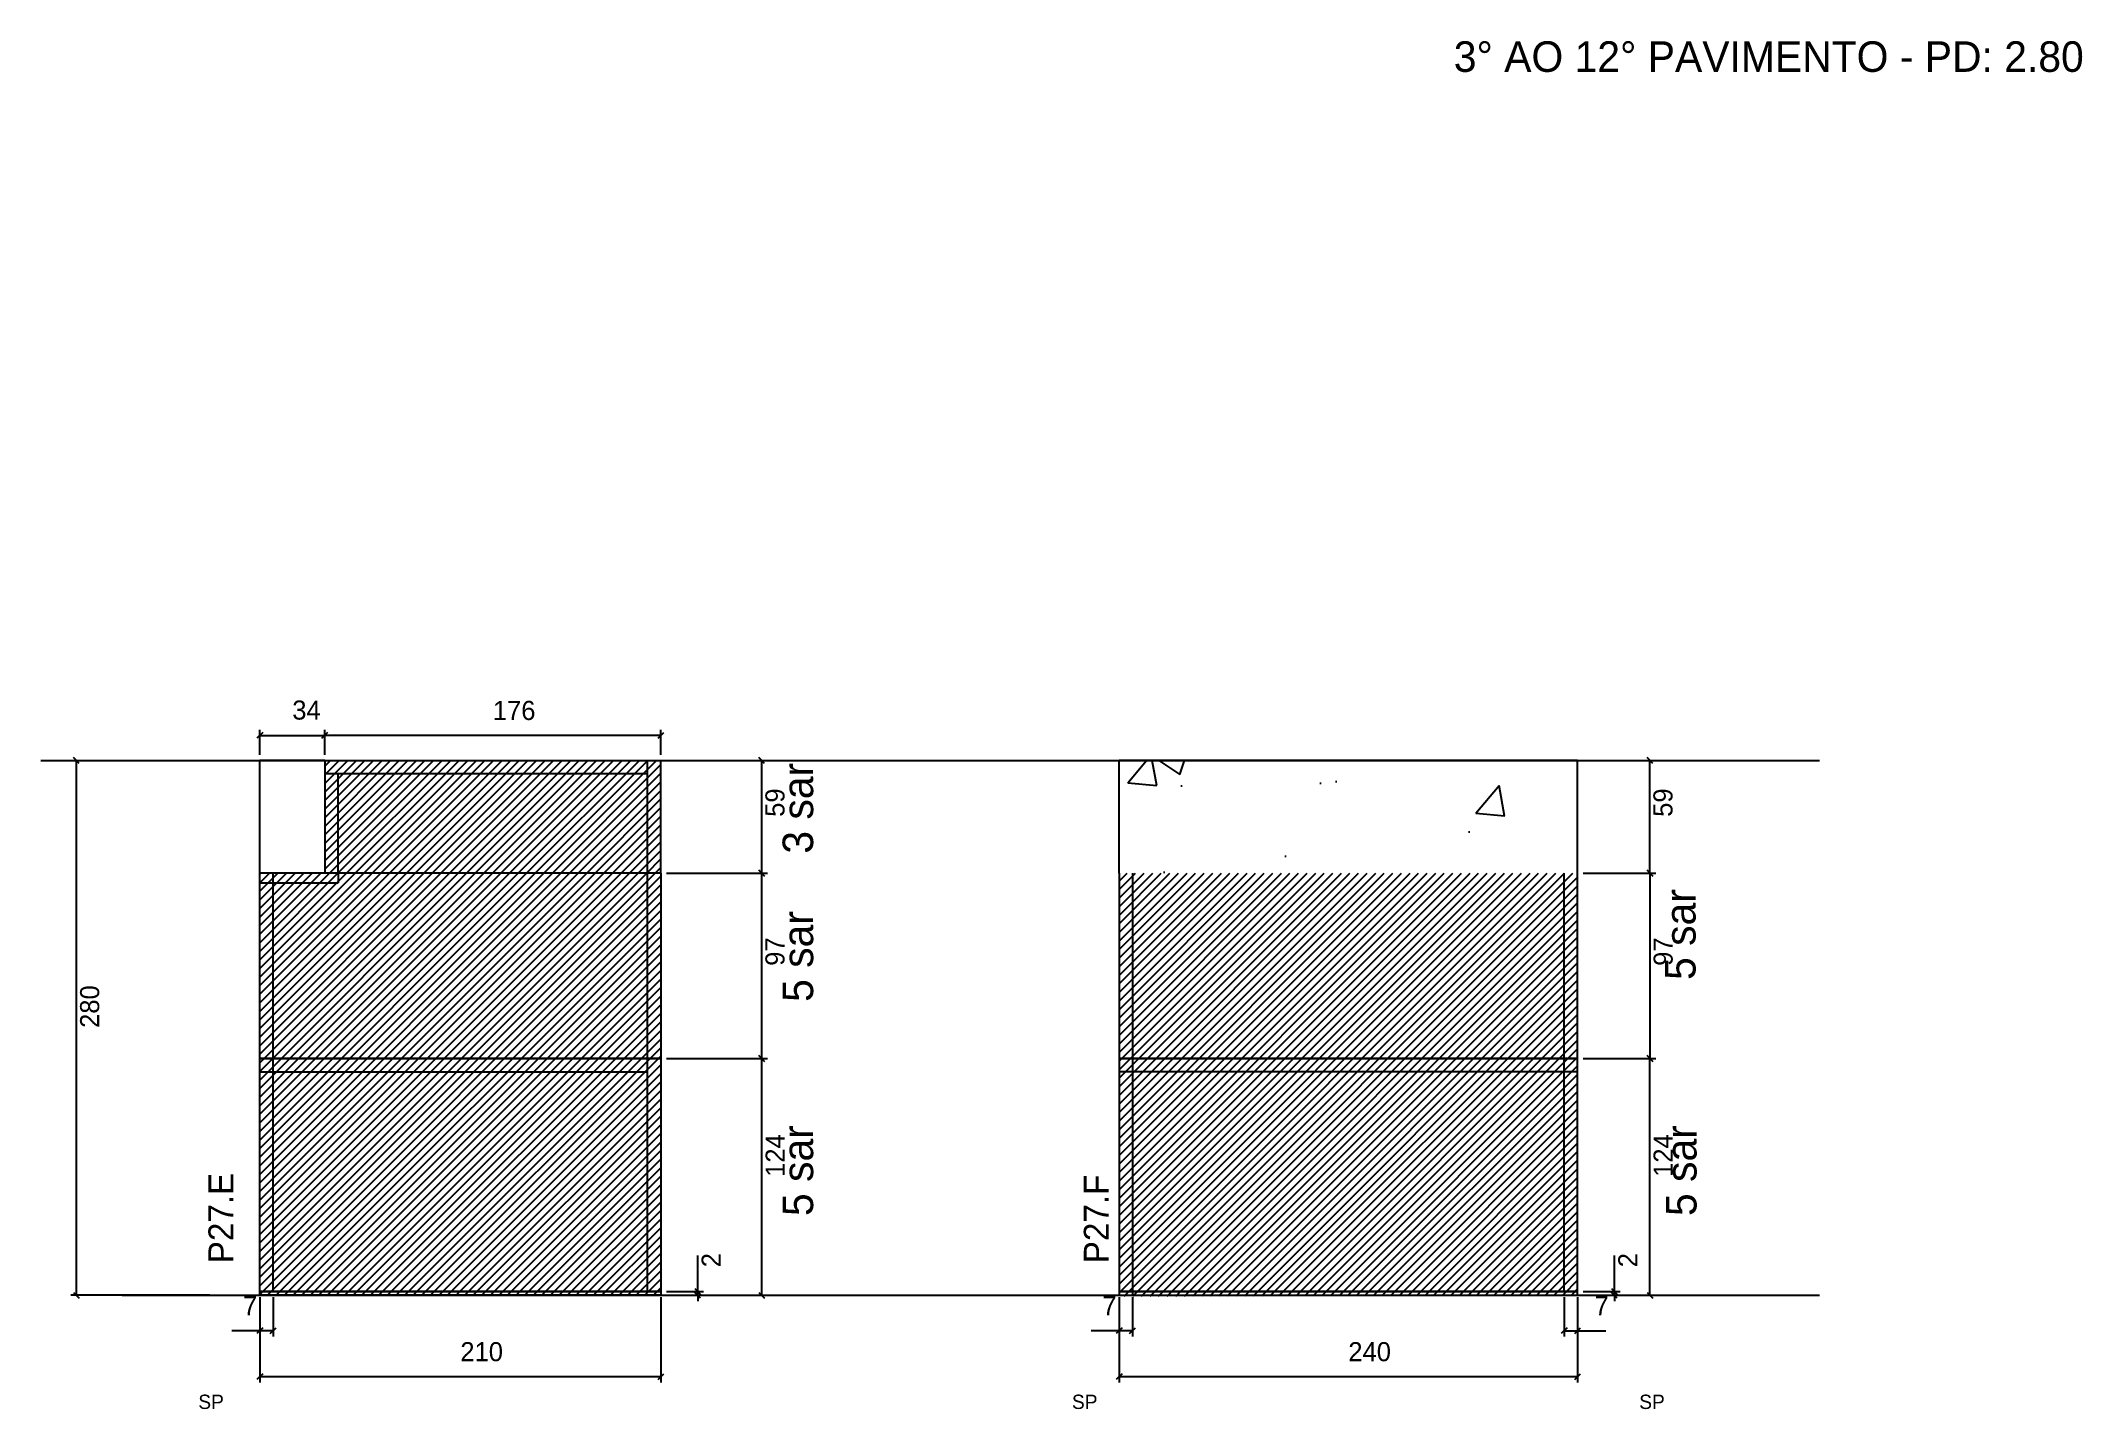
# Model space of a CAD drawing. Header units: metres. Extents: x 4696 to 8840, y 4017 to 4748.
# Drawn here: x 7771 to 8840, y 4018 to 4734 of the extents above; entities that cross this region are included whole.
import ezdxf

# ---------------------------------------------------------------- set-up
doc = ezdxf.new("R2010")
doc.units = ezdxf.units.M
for name, color, linetype in [('COTA', 7, 'Continuous'), ('Hachura', 7, 'Continuous'), ('NIVEL 2° PAV.', 7, 'Continuous'), ('NOMENCLATURA', 7, 'Continuous'), ('Nível', 7, 'Continuous'), ('Painéis', 7, 'Continuous'), ('SARR_2.2x7', 7, 'Continuous'), ('texto', 7, 'Continuous'), ('Texto Seção', 7, 'Continuous')]:
    doc.layers.add(name, color=color, linetype=linetype)

msp = doc.modelspace()

# ---------------------------------------------------------------- texts
at = {"layer": 'COTA', "color": 240, "lineweight": 25}
for s, p in [('34', (7902.6, 4378.9)), ('176', (8007.6, 4378.7)), ('7', (7876.8, 4067.1)), ('7', (8326.7, 4067.1)), ('7', (8584.4, 4067.1)), ('210', (7990.6, 4043)), ('240', (8455.5, 4043))]:
    msp.add_text(s, height=10, dxfattribs=at).set_placement(p)
for s, p in [('59', (8160.3, 4328)), ('59', (8625.2, 4328)), ('97', (8160.3, 4250)), ('97', (8625.3, 4250)), ('124', (8160.4, 4139.5)), ('124', (8625.3, 4139.5)), ('2', (8126.9, 4092.2)), ('2', (8606.8, 4092.2))]:
    msp.add_text(s, height=10, rotation=90, dxfattribs=at).set_placement(p)
at = {"layer": 'NIVEL 2° PAV.', "color": 240, "lineweight": 25}
msp.add_text('280', height=10, rotation=90, dxfattribs=at).set_placement((7801.5, 4217.5))
at = {"layer": 'NOMENCLATURA', "color": 2, "lineweight": 25}
msp.add_text('3° AO 12° PAVIMENTO - PD: 2.80', height=16, dxfattribs=at).set_placement((8510.7, 4718))
at = {"layer": 'NOMENCLATURA', "color": 7, "lineweight": 25}
for s, p in [('3 sar', (8175.3, 4308.7)), ('5 sar', (8637.3, 4242.6)), ('5 sar', (8175.3, 4231.1)), ('5 sar', (8175.3, 4119)), ('5 sar', (8637.8, 4119))]:
    msp.add_text(s, height=16, rotation=90, dxfattribs=at).set_placement(p)
at = {"layer": 'texto', "color": 0, "lineweight": 25}
for p in [(7853.4, 4018), (8310.8, 4018), (8607.8, 4018)]:
    msp.add_text('SP', height=7.5, dxfattribs=at).set_placement(p)
at = {"layer": 'Texto Seção', "color": 7, "lineweight": 15}
for s, p in [('P27.E', (7871.7, 4094.3)), ('P27.F', (8330, 4094.3))]:
    msp.add_text(s, height=13, rotation=90, dxfattribs=at).set_placement(p)

# ---------------------------------------------------------------- hatches: boundary and pattern name
at = {"layer": 'COTA'}
h = msp.add_hatch(dxfattribs=at)
h.set_pattern_fill('AR-CONC')
h.paths.add_polyline_path([(7919.6, 4298.5), (7885.6, 4298.5), (7885.6, 4357.5), (7919.6, 4357.5), (7919.6, 4298.5)])
h = msp.add_hatch(dxfattribs=at)
h.set_pattern_fill('AR-CONC')
h.paths.add_polyline_path([(8335.5, 4298.5), (8575.5, 4298.5), (8575.5, 4357.5), (8335.5, 4357.5), (8335.5, 4298.5)])
at = {"layer": 'Hachura'}
h = msp.add_hatch(dxfattribs=at)
h.set_pattern_fill('ANSI31')
h.paths.add_polyline_path([(8095.6, 4357.5), (7919.6, 4357.5), (7919.6, 4298.5), (8095.6, 4298.5), (8095.6, 4357.5)])
h = msp.add_hatch(dxfattribs=at)
h.set_pattern_fill('ANSI31')
h.paths.add_polyline_path([(8095.6, 4298.5), (7885.6, 4298.5), (7885.6, 4077.5), (8095.6, 4077.5), (8095.6, 4298.5)])
h = msp.add_hatch(dxfattribs=at)
h.set_pattern_fill('ANSI31')
h.paths.add_polyline_path([(8575.5, 4298.5), (8335.5, 4298.5), (8335.5, 4077), (8575.5, 4078), (8575.5, 4298.5)])

# ---------------------------------------------------------------- linework, layer by layer
at = {"layer": 'COTA', "color": 0, "lineweight": 25}
for p, q in [((7887.1, 4372.1), (7884.1, 4369.1)), ((7921.1, 4372.1), (7918.1, 4369.1)), ((7918.1, 4369.1), (7921.1, 4372.1)), ((8094.1, 4369.1), (8097.1, 4372.1)), ((8149.9, 4356), (8146.9, 4359)), ((8614.9, 4356), (8611.9, 4359)), ((8149.9, 4297), (8146.9, 4300)), ((8146.9, 4300), (8149.9, 4297)), ((8611.9, 4300), (8614.9, 4297)), ((8614.9, 4297), (8611.9, 4300)), ((8149.9, 4200), (8146.9, 4203)), ((8146.9, 4203), (8149.9, 4200)), ((8614.9, 4200), (8611.9, 4203)), ((8611.9, 4203), (8614.9, 4200)), ((8113.4, 4081), (8116.4, 4078)), ((8116.4, 4076), (8113.4, 4079)), ((8146.9, 4079), (8149.9, 4076)), ((8593.3, 4081), (8596.3, 4078)), ((8596.3, 4076), (8593.3, 4079)), ((8611.9, 4079), (8614.9, 4076)), ((7887.1, 4060.5), (7884.1, 4057.5)), ((7891.1, 4057.5), (7894.1, 4060.5)), ((8337, 4060.5), (8334, 4057.5)), ((8341, 4057.5), (8344, 4060.5)), ((8570, 4060.5), (8567, 4057.5)), ((8574, 4057.5), (8577, 4060.5)), ((7887.1, 4036.4), (7884.1, 4033.4)), ((8094.1, 4033.4), (8097.1, 4036.4)), ((8337, 4036.4), (8334, 4033.4)), ((8574, 4033.4), (8577, 4036.4))]:
    msp.add_line(p, q, dxfattribs=at)
at = {"layer": 'COTA', "color": 4, "lineweight": 25}
for p, q in [((7885.6, 4360.5), (7885.6, 4373.6)), ((7919.6, 4360.5), (7919.6, 4373.6)), ((7919.6, 4360.5), (7919.6, 4373.6)), ((8095.6, 4360.5), (8095.6, 4373.6)), ((7885.6, 4370.6), (7919.6, 4370.6)), ((8095.6, 4370.6), (7919.6, 4370.6)), ((8098.6, 4357.5), (8151.4, 4357.5)), ((8148.4, 4298.5), (8148.4, 4357.5)), ((8578.5, 4357.5), (8616.4, 4357.5)), ((8613.4, 4298.5), (8613.4, 4357.5)), ((8098.6, 4298.5), (8151.4, 4298.5)), ((8098.6, 4298.5), (8151.4, 4298.5)), ((8148.4, 4201.5), (8148.4, 4298.5)), ((8578.5, 4298.5), (8616.4, 4298.5)), ((8578.5, 4298.5), (8616.4, 4298.5)), ((8613.4, 4298.5), (8613.4, 4201.5)), ((8098.6, 4201.5), (8151.4, 4201.5)), ((8098.6, 4201.5), (8151.4, 4201.5)), ((8148.4, 4077.5), (8148.4, 4201.5)), ((8578.5, 4201.5), (8616.4, 4201.5)), ((8578.5, 4201.5), (8616.4, 4201.5)), ((8613.4, 4077.5), (8613.4, 4201.5)), ((8114.9, 4079.5), (8114.9, 4098.3)), ((8594.8, 4079.5), (8594.8, 4098.3)), ((7885.6, 4076.5), (7885.6, 4031.9)), ((7885.6, 4074.5), (7885.6, 4056)), ((7892.6, 4076.5), (7892.6, 4056)), ((8095.6, 4076.5), (8095.6, 4031.9)), ((8098.6, 4079.5), (8117.9, 4079.5)), ((8098.6, 4077.5), (8117.9, 4077.5)), ((8098.6, 4077.5), (8151.4, 4077.5)), ((8114.9, 4077.5), (8114.9, 4079.5)), ((8114.9, 4077.5), (8114.9, 4074.5)), ((8335.5, 4076.5), (8335.5, 4031.9)), ((8335.5, 4074.5), (8335.5, 4056)), ((8342.5, 4076.5), (8342.5, 4056)), ((8568.5, 4076.5), (8568.5, 4056)), ((8575.5, 4076.5), (8575.5, 4031.9)), ((8575.5, 4074.5), (8575.5, 4056)), ((8578.5, 4079.5), (8597.8, 4079.5)), ((8578.5, 4077.5), (8597.8, 4077.5)), ((8578.5, 4077.5), (8616.4, 4077.5)), ((8594.8, 4077.5), (8594.8, 4079.5)), ((8594.8, 4077.5), (8594.8, 4074.5)), ((7885.6, 4059), (7870.9, 4059)), ((7892.6, 4059), (7885.6, 4059)), ((8335.5, 4059), (8320.8, 4059)), ((8342.5, 4059), (8335.5, 4059)), ((8568.5, 4059), (8575.5, 4059)), ((8575.5, 4059), (8590.3, 4059)), ((8095.6, 4034.9), (7885.6, 4034.9)), ((8575.5, 4034.9), (8335.5, 4034.9))]:
    msp.add_line(p, q, dxfattribs=at)
at = {"layer": 'COTA', "color": 241, "lineweight": 25}
for p, q in [((7885.6, 4298.5), (7885.6, 4357.5)), ((7919.6, 4357.5), (7885.6, 4357.5)), ((8575.5, 4357.5), (8335.5, 4357.5)), ((8335.5, 4298.5), (8335.5, 4357.5)), ((8575.5, 4298.5), (8575.5, 4357.5))]:
    msp.add_line(p, q, dxfattribs=at)
at = {"layer": 'NIVEL 2° PAV.', "color": 4, "lineweight": 25}
for p, q in [((7786.4, 4357.5), (7792.6, 4357.5)), ((7789.6, 4077.5), (7789.6, 4357.5)), ((7859.4, 4077.5), (7786.6, 4077.5))]:
    msp.add_line(p, q, dxfattribs=at)
at = {"layer": 'NIVEL 2° PAV.', "color": 0, "lineweight": 25}
for p, q in [((7791.1, 4356), (7788.1, 4359)), ((7788.1, 4079), (7791.1, 4076))]:
    msp.add_line(p, q, dxfattribs=at)
at = {"layer": 'Nível', "color": 4, "lineweight": 25}
for p, q in [((7770.9, 4357.5), (8702.2, 4357.5)), ((7813.6, 4077.5), (8702.2, 4077.5))]:
    msp.add_line(p, q, dxfattribs=at)
at = {"layer": 'Painéis', "color": 200, "lineweight": 25}
for p, q in [((7919.6, 4357.5), (8095.6, 4357.5)), ((7919.6, 4357.5), (7919.6, 4298.5)), ((8095.6, 4298.5), (8095.6, 4357.5)), ((7885.6, 4201.5), (7885.6, 4298.5)), ((8095.6, 4298.5), (7885.6, 4298.5)), ((8095.6, 4298.5), (8095.6, 4201.5)), ((8335.5, 4298.5), (8335.5, 4201.5)), ((8575.5, 4201.5), (8575.5, 4298.5)), ((7885.6, 4077.5), (7885.6, 4201.5)), ((8095.6, 4201.5), (7885.6, 4201.5)), ((7885.6, 4201.5), (8095.6, 4201.5)), ((8095.6, 4201.5), (8095.6, 4077.5)), ((8335.5, 4201.5), (8335.5, 4077.5)), ((8335.5, 4201.5), (8575.5, 4201.5)), ((8575.5, 4201.5), (8335.5, 4201.5)), ((8575.5, 4077.5), (8575.5, 4201.5)), ((8095.6, 4079.5), (7885.6, 4079.5)), ((8335.5, 4079.5), (8575.5, 4079.5))]:
    msp.add_line(p, q, dxfattribs=at)
for points in [[(7885.6, 4079.5), (8095.6, 4079.5), (8095.6, 4077.5), (7885.6, 4077.5)], [(8575.5, 4079.5), (8335.5, 4079.5), (8335.5, 4077.5), (8575.5, 4077.5)]]:
    msp.add_lwpolyline(points, close=True, dxfattribs=at)
at = {"layer": 'SARR_2.2x7', "color": 40, "lineweight": 25}
for p, q in [((8088.6, 4350.5), (7919.6, 4350.5)), ((7926.6, 4298.5), (7926.6, 4350.5)), ((8088.6, 4298.5), (8088.6, 4357.5)), ((7892.6, 4201.5), (7892.6, 4298.5)), ((7926.6, 4298.5), (7926.6, 4293.5)), ((8088.6, 4201.5), (8088.6, 4298.5)), ((8342.5, 4298.5), (8342.5, 4201.5)), ((8568.5, 4201.5), (8568.5, 4298.5)), ((7885.6, 4293.5), (7926.6, 4293.5)), ((7892.6, 4079.5), (7892.6, 4201.5)), ((8088.6, 4079.5), (8088.6, 4201.5)), ((8342.5, 4201.5), (8342.5, 4077.5)), ((8568.5, 4079.5), (8568.5, 4201.5)), ((7885.6, 4194.5), (8088.6, 4194.5)), ((8575.5, 4194.5), (8335.5, 4194.5))]:
    msp.add_line(p, q, dxfattribs=at)

msp.set_redraw_order([(e.dxf.handle, doc.entitydb.next_handle()) for e in msp.query("TEXT MTEXT ATTDEF DIMENSION ARC_DIMENSION")])  # texts and dimensions are drawn at this point

doc.saveas('drawing.dxf')
